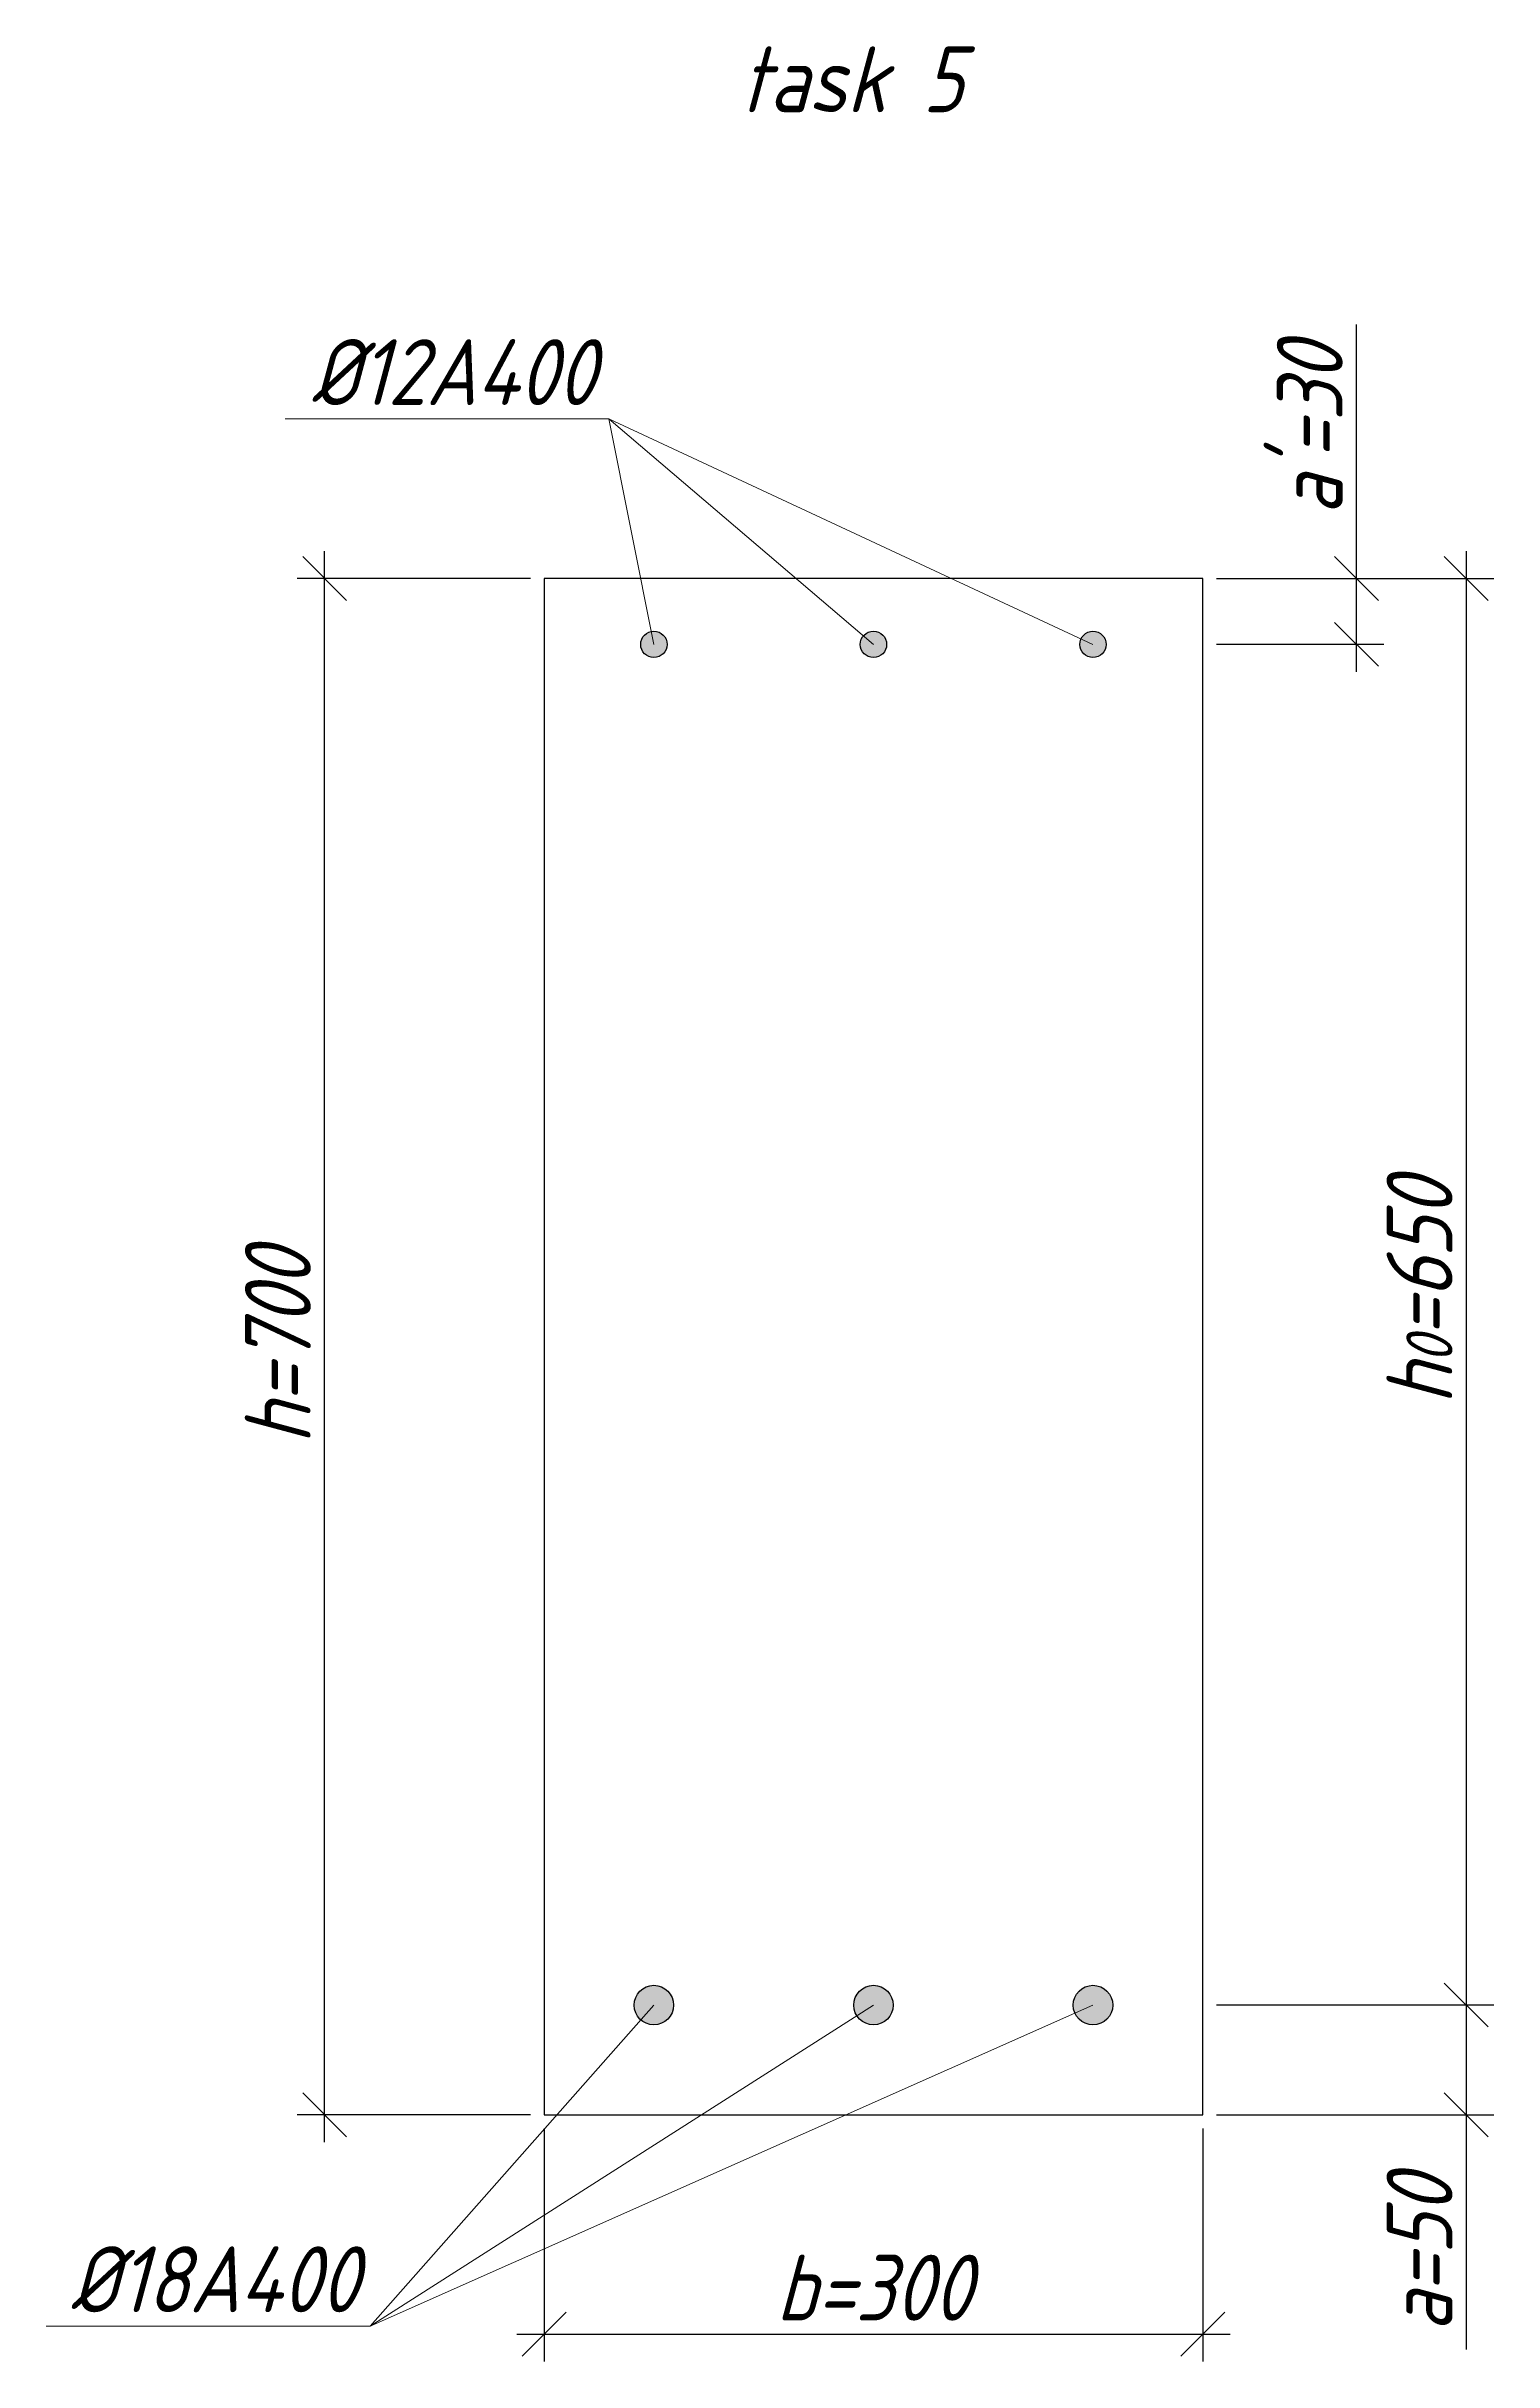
# Model space of a CAD drawing. Header units: millimetres. Extents: x -180 to 58926, y -10791 to 13515.
# Drawn here: x 3023 to 3682, y 120 to 1175 of the extents above; entities that cross this region are included whole.
import ezdxf

# ---------------------------------------------------------------- set-up
doc = ezdxf.new("R2010")
doc.units = ezdxf.units.MM
for name, color, linetype, lineweight in [('basic', 95, 'Continuous', 30), ('size', 45, 'Continuous', 20), ('text', 13, 'Continuous', 20), ('thin', 153, 'Continuous', 18)]:
    doc.layers.add(name, color=color, linetype=linetype, lineweight=lineweight)
doc.styles.add('Structures', font='isocpeur.ttf', dxfattribs={"width": 0.85, "oblique": 15})
doc.dimstyles.new('Structures', dxfattribs={"dimtxt": 3, "dimasz": 2, "dimexe": 1.25, "dimexo": 0.625, "dimtad": 1, "dimtxsty": 'Structures', "dimblk": 'OBLIQUE', "dimcen": 2.5, "dimdle": 1.25, "dimadec": 0, "dimazin": 0, "dimtfac": 1, "dimtmove": 0, "dimatfit": 3, "dimfxl": 1, "dimarcsym": 0})

msp = doc.modelspace()

# ---------------------------------------------------------------- texts
at = {"layer": 'text', "char_height": 30, "width": 137.52879, "attachment_point": 5, "style": 'Structures'}
for s, insert in [('task 5', (3389.975, 1160.354)), ('%%C12A400', (3208.433, 1026.88)), ('%%C18A400', (3099.644, 157.884))]:
    msp.add_mtext(s, dxfattribs=dict(at, insert=insert))

# ---------------------------------------------------------------- blocks, each defined once
blk = doc.blocks.new('_Oblique')
at = {"color": 0, "linetype": 'ByBlock', "lineweight": -2}
blk.add_line((-0.5, -0.5), (0.5, 0.5), dxfattribs=at)
blk = doc.blocks.new('*D37')
at = {"layer": 'Defpoints', "color": 0, "transparency": 16777216}
for p in [(3249.9, 232.9), (3549.9, 232.9), (3549.9, 132.9)]:
    blk.add_point(p, dxfattribs=at)
at = {"layer": 'size', "color": 0, "lineweight": -2, "transparency": 16777216}
for p, q in [((3249.9, 226.6), (3249.9, 120.4)), ((3549.9, 226.6), (3549.9, 120.4)), ((3237.4, 132.9), (3562.4, 132.9))]:
    blk.add_line(p, q, dxfattribs=at)
at = {"layer": 'size', "color": 0, "lineweight": -2, "transparency": 16777216, "xscale": 20, "yscale": 20, "zscale": 20, "rotation": 180}
blk.add_blockref('_Oblique', (3249.9, 132.9), dxfattribs=at)
at = {"layer": 'size', "color": 0, "lineweight": -2, "transparency": 16777216, "xscale": 20, "yscale": 20, "zscale": 20}
blk.add_blockref('_Oblique', (3549.9, 132.9), dxfattribs=at)
at = {"layer": 'size', "color": 0, "transparency": 16777216, "insert": (3399.9, 154.1), "char_height": 30, "attachment_point": 5, "style": 'Structures'}
blk.add_mtext('b=300', dxfattribs=at)
blk = doc.blocks.new('*D38')
at = {"layer": 'Defpoints', "color": 0, "transparency": 16777216}
for p in [(3149.9, 932.9), (3249.9, 932.9), (3249.9, 232.9)]:
    blk.add_point(p, dxfattribs=at)
at = {"layer": 'size', "color": 0, "lineweight": -2, "transparency": 16777216}
for p, q in [((3149.9, 220.4), (3149.9, 945.4)), ((3243.6, 932.9), (3137.4, 932.9)), ((3243.6, 232.9), (3137.4, 232.9))]:
    blk.add_line(p, q, dxfattribs=at)
at = {"layer": 'size', "color": 0, "lineweight": -2, "transparency": 16777216, "xscale": 20, "yscale": 20, "zscale": 20}
for p, rotation in [((3149.9, 932.9), 90), ((3149.9, 232.9), 270)]:
    blk.add_blockref('_Oblique', p, dxfattribs=dict(at, rotation=rotation))
at = {"layer": 'size', "color": 0, "transparency": 16777216, "insert": (3128.6, 582.9), "char_height": 30, "attachment_point": 5, "rotation": 90, "style": 'Structures'}
blk.add_mtext('h=700', dxfattribs=at)
blk = doc.blocks.new('*D39')
at = {"layer": 'Defpoints', "color": 0, "transparency": 16777216}
for p in [(3549.9, 932.9), (3619.9, 932.9), (3549.9, 902.9)]:
    blk.add_point(p, dxfattribs=at)
at = {"layer": 'size', "color": 0, "lineweight": -2, "transparency": 16777216}
for p, q in [((3619.9, 932.9), (3619.9, 1048.6)), ((3556.1, 932.9), (3632.4, 932.9)), ((3619.9, 890.4), (3619.9, 932.9)), ((3556.1, 902.9), (3632.4, 902.9))]:
    blk.add_line(p, q, dxfattribs=at)
at = {"layer": 'size', "color": 0, "lineweight": -2, "transparency": 16777216, "xscale": 20, "yscale": 20, "zscale": 20}
for p, rotation in [((3619.9, 932.9), 90), ((3619.9, 902.9), 270)]:
    blk.add_blockref('_Oblique', p, dxfattribs=dict(at, rotation=rotation))
at = {"layer": 'size', "color": 0, "transparency": 16777216, "insert": (3598.6, 1000.8), "char_height": 30, "attachment_point": 5, "rotation": 90, "style": 'Structures'}
blk.add_mtext("a'=30", dxfattribs=at)
blk = doc.blocks.new('*D40')
at = {"layer": 'Defpoints', "color": 0, "transparency": 16777216}
for p in [(3549.9, 932.9), (3549.9, 282.9), (3669.9, 282.9)]:
    blk.add_point(p, dxfattribs=at)
at = {"layer": 'size', "color": 0, "lineweight": -2, "transparency": 16777216}
for p, q in [((3669.9, 945.4), (3669.9, 270.4)), ((3556.1, 932.9), (3682.4, 932.9)), ((3556.1, 282.9), (3682.4, 282.9))]:
    blk.add_line(p, q, dxfattribs=at)
at = {"layer": 'size', "color": 0, "lineweight": -2, "transparency": 16777216, "xscale": 20, "yscale": 20, "zscale": 20}
for p, rotation in [((3669.9, 932.9), 90), ((3669.9, 282.9), 270)]:
    blk.add_blockref('_Oblique', p, dxfattribs=dict(at, rotation=rotation))
at = {"layer": 'size', "color": 0, "transparency": 16777216, "insert": (3648.6, 607.9), "char_height": 30, "attachment_point": 5, "rotation": 90, "style": 'Structures'}
blk.add_mtext('h{\\H0.7x;\\S^ 0;}=650', dxfattribs=at)
blk = doc.blocks.new('*D41')
at = {"layer": 'Defpoints', "color": 0, "transparency": 16777216}
for p in [(3549.9, 282.9), (3549.9, 232.9), (3669.9, 232.9)]:
    blk.add_point(p, dxfattribs=at)
at = {"layer": 'size', "color": 0, "lineweight": -2, "transparency": 16777216}
for p, q in [((3669.9, 295.4), (3669.9, 232.9)), ((3556.1, 282.9), (3682.4, 282.9)), ((3556.1, 232.9), (3682.4, 232.9)), ((3669.9, 232.9), (3669.9, 126))]:
    blk.add_line(p, q, dxfattribs=at)
at = {"layer": 'size', "color": 0, "lineweight": -2, "transparency": 16777216, "xscale": 20, "yscale": 20, "zscale": 20}
for p, rotation in [((3669.9, 282.9), 90), ((3669.9, 232.9), 270)]:
    blk.add_blockref('_Oblique', p, dxfattribs=dict(at, rotation=rotation))
at = {"layer": 'size', "color": 0, "transparency": 16777216, "insert": (3648.6, 169.5), "char_height": 30, "attachment_point": 5, "rotation": 90, "style": 'Structures'}
blk.add_mtext('a=50', dxfattribs=at)

# ---------------------------------------------------------------- dimensions: what is measured, and where the dimension line sits
at = {"layer": 'size'}
for base, p1, p2, text, picture, middle in [((3619.879, 932.871), (3549.879, 902.871), (3549.879, 932.871), "a'=<>", '*D39', (3598.629, 1000.753)), ((3149.879, 932.871), (3249.879, 232.871), (3249.879, 932.871), 'h=<>', '*D38', (3128.629, 582.871)), ((3669.879, 282.871), (3549.879, 932.871), (3549.879, 282.871), 'h{\\H0.7x;\\S^ 0;}=<>', '*D40', (3648.629, 607.871)), ((3669.879, 232.871), (3549.879, 282.871), (3549.879, 232.871), 'a=<>', '*D41', (3648.629, 169.452))]:
    dim = msp.add_linear_dim(base=base, p1=p1, p2=p2, angle=90, text=text, dimstyle='Structures', dxfattribs=at)
    dim.commit()
    dim.dimension.update_dxf_attribs({"geometry": picture, "text_midpoint": middle})
dim = msp.add_linear_dim(base=(3549.879, 132.871), p1=(3249.879, 232.871), p2=(3549.879, 232.871), text='b=<>', dimstyle='Structures', dxfattribs=at)
dim.commit()
dim.dimension.update_dxf_attribs({"geometry": '*D37', "text_midpoint": (3399.879, 154.121)})

# ---------------------------------------------------------------- hatches: boundary and pattern name
at = {"layer": 'basic'}
h = msp.add_hatch(color=256, dxfattribs=at)
h.dxf.hatch_style = 1
h.paths.add_polyline_path([(3293.879, 902.871, 1), (3305.879, 902.871, 1)])
h.paths.add_polyline_path([(3405.879, 902.871, 1), (3393.879, 902.871, 1)])
h.paths.add_polyline_path([(3505.879, 902.871, 1), (3493.879, 902.871, 1)])
h = msp.add_hatch(color=256, dxfattribs=at)
h.dxf.hatch_style = 1
h.paths.add_polyline_path([(3308.879, 282.871, 1), (3290.879, 282.871, 1)])
h.paths.add_polyline_path([(3390.879, 282.871, 1), (3408.879, 282.871, 1)])
h.paths.add_polyline_path([(3490.879, 282.871, 1), (3508.879, 282.871, 1)])

# ---------------------------------------------------------------- linework, layer by layer
for p, q in [((3549.879, 932.871), (3249.879, 932.871)), ((3249.879, 932.871), (3249.879, 232.871)), ((3549.879, 232.871), (3549.879, 932.871)), ((3249.879, 232.871), (3549.879, 232.871))]:
    msp.add_line(p, q, dxfattribs=at)
for centre, radius in [((3299.879, 902.871), 6), ((3399.879, 902.871), 6), ((3499.879, 902.871), 6), ((3299.879, 282.871), 9), ((3399.879, 282.871), 9), ((3499.879, 282.871), 9)]:
    msp.add_circle(centre, radius, dxfattribs=at)
at = {"layer": 'thin'}
for p, q in [((3279.365, 1005.617), (3131.929, 1005.617)), ((3279.365, 1005.617), (3299.879, 902.871)), ((3399.879, 902.871), (3279.365, 1005.617)), ((3279.365, 1005.617), (3499.879, 902.871)), ((3299.879, 282.871), (3170.576, 136.621)), ((3170.576, 136.621), (3399.879, 282.871)), ((3170.576, 136.621), (3499.879, 282.871)), ((3170.576, 136.621), (3023.14, 136.621))]:
    msp.add_line(p, q, dxfattribs=at)

msp.set_redraw_order([(e.dxf.handle, doc.entitydb.next_handle()) for e in msp.query("TEXT MTEXT ATTDEF DIMENSION ARC_DIMENSION")])  # texts and dimensions are drawn at this point

doc.saveas('drawing.dxf')
